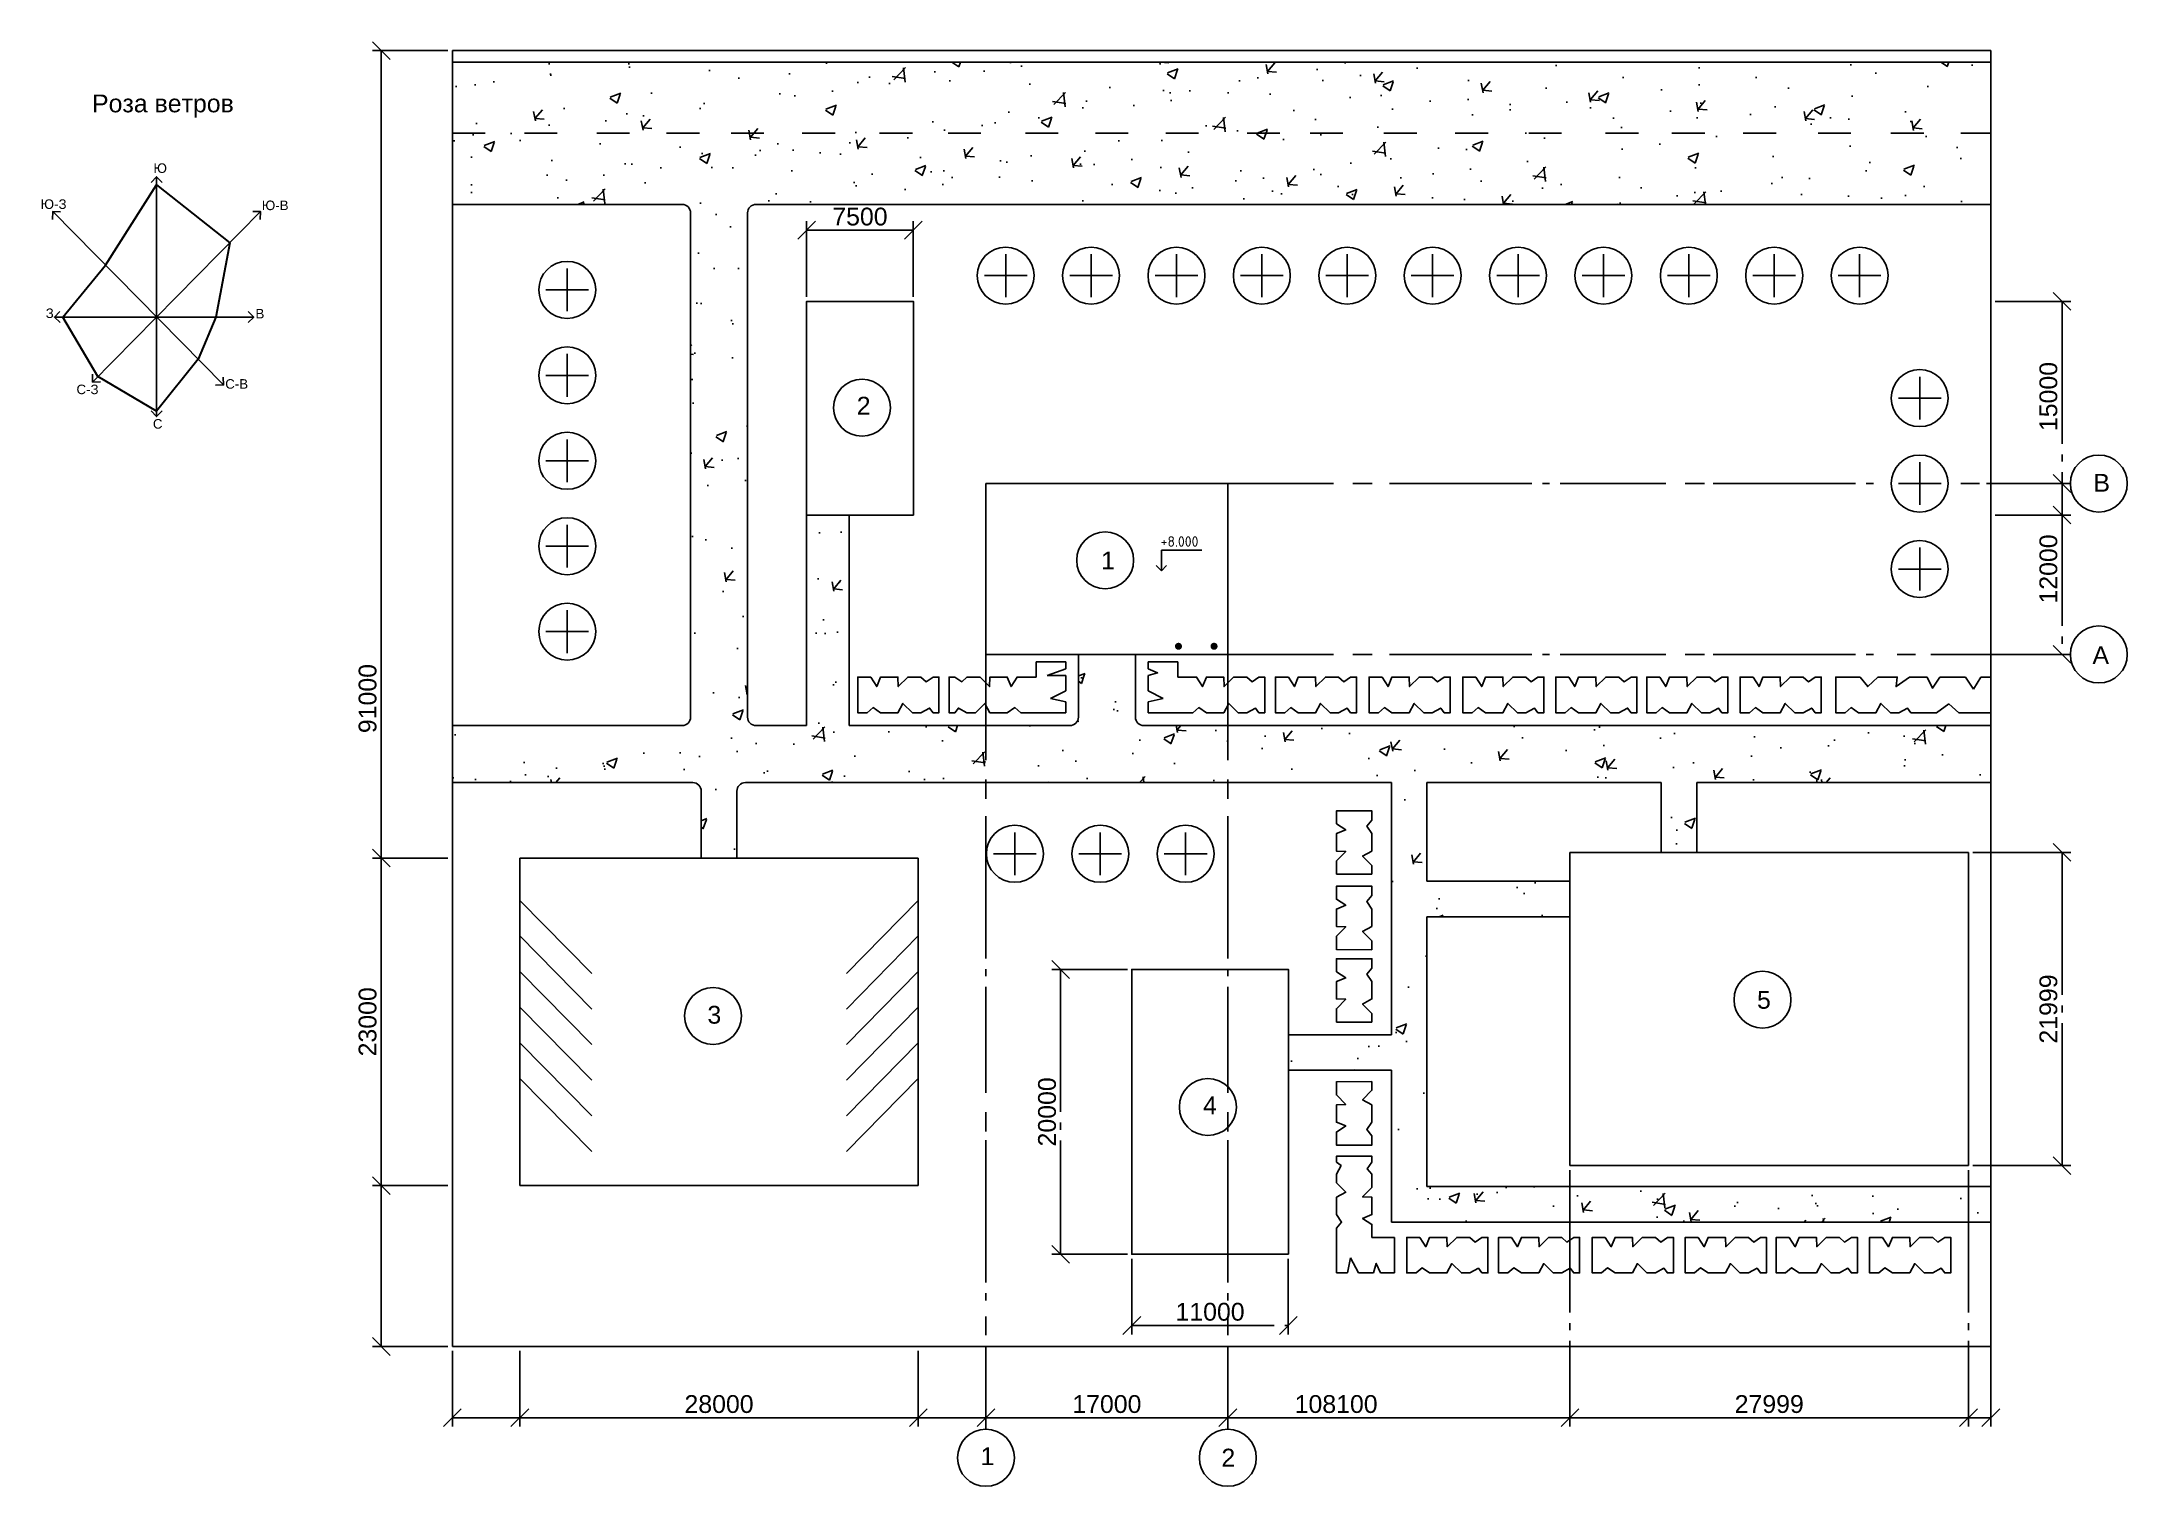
# Model space of a CAD drawing. Header units: millimetres. Extents: x -229914 to 856942, y -268655 to 87212.
# Drawn here: x 397294.3 to 397587.4, y -44583.2 to -44380.3 of the extents above; entities that cross this region are included whole.
import ezdxf

# ---------------------------------------------------------------- set-up
doc = ezdxf.new("R2010")
doc.units = ezdxf.units.MM
doc.linetypes.add('DASHDOT_axis', pattern=[24, 20, -1.5, 1, -1.5])
doc.layers.add('Видовой экран', color=7, linetype='Continuous', plot=False)
doc.styles.add('GOST-2.304_Type-B', font='GOST Common.ttf')
doc.styles.get("Standard").update_dxf_attribs({"font": 'arial.ttf'})
doc.dimstyles.new('Копия ISO-2.0', dxfattribs={"dimtxt": 2.5, "dimasz": 2.5, "dimexe": 1.25, "dimexo": 0.625, "dimtad": 1, "dimtxsty": 'Standard', "dimblk": 'OBLIQUE', "dimcen": 2.5, "dimadec": 0, "dimazin": 0, "dimtfac": 1, "dimtmove": 0, "dimatfit": 3, "dimldrblk": 'OBLIQUE', "dimfxl": 1, "dimarcsym": 0})
doc.dimstyles.new('Копия ISO-25 2.0', dxfattribs={"dimtxt": 2.5, "dimasz": 2.5, "dimexe": 1.25, "dimexo": 0.625, "dimtad": 1, "dimtxsty": 'Standard', "dimblk": 'OBLIQUE', "dimblk1": 'OBLIQUE', "dimblk2": 'CLOSEDBLANK', "dimcen": 2.5, "dimadec": 0, "dimazin": 0, "dimtfac": 1, "dimtmove": 0, "dimatfit": 3, "dimldrblk": 'OBLIQUE', "dimfxl": 1, "dimarcsym": 0})

msp = doc.modelspace()

# ---------------------------------------------------------------- texts
at = {"char_height": 2.5, "attachment_point": 1}
for s, width, insert in [('Роза ветров', 27.4358065, (397301.3876, -44387.7503)), ('2', 2.5, (397408.85147, -44430.20748)), ('В', 2.5, (397582.64163, -44441.03462)), ('1', 2.5, (397443.1866, -44451.95198)), ('А', 2.5, (397582.50364, -44465.23601)), ('3', 2.5, (397387.86604, -44515.74656)), ('5', 2.5, (397535.36465, -44513.65491)), ('4', 2.5, (397457.51435, -44528.47727)), ('1', 2.5, (397426.25268, -44577.75103)), ('2', 2.5, (397460.09875, -44577.94771))]:
    msp.add_mtext_dynamic_manual_height_columns(s, width=width, gutter_width=12.5, heights=[0], dxfattribs=dict(at, insert=insert))
at = {"linetype": 'ByBlock', "attachment_point": 7}
for s, insert, char_height in [('Ю', (397310.02343, -44398.78289), 1.33883), ('Ю-З', (397294.16172, -44403.83771), 1.338829), ('В', (397324.35603, -44419.19845), 1.33883), ('С', (397309.93954, -44434.69563), 1.33883)]:
    msp.add_mtext_dynamic_manual_height_columns(s, width=0.2443225, gutter_width=0.01222, heights=[0.24949], dxfattribs=dict(at, insert=insert, char_height=char_height))
at = {"linetype": 'ByBlock', "lineweight": 25, "attachment_point": 7}
for s, width, heights, insert, char_height in [('Ю-В', 0.2443225, [0.24949], (397325.24656, -44404.00557), 1.338829), ('З', 0.390916, [0], (397294.87979, -44419.16211), 1.33883), ('С-В', 0.2443225, [0.24949], (397320.10087, -44429.08768), 1.338829), ('С-З', 0.1027251, [0], (397299.19873, -44429.85465), 1.338829)]:
    msp.add_mtext_dynamic_manual_height_columns(s, width=width, gutter_width=0.01222, heights=heights, dxfattribs=dict(at, insert=insert, char_height=char_height))
at = {"insert": (397451.55931, -44449.79236), "char_height": 1.469576, "attachment_point": 1, "style": 'GOST-2.304_Type-B'}
msp.add_mtext_dynamic_manual_height_columns('+8.000', width=1.5610708, gutter_width=7.34788, heights=[1.46958], dxfattribs=at)

# ---------------------------------------------------------------- blocks, each defined once
blk = doc.blocks.new('_Oblique')
at = {"color": 0, "linetype": 'ByBlock', "lineweight": -2}
blk.add_line((-0.5, -0.5), (0.5, 0.5), dxfattribs=at)
blk = doc.blocks.new('*D358')
at = {"color": 0, "lineweight": -2, "transparency": 16777216}
for p, q in [((397351.4, -44381.59), (397340.78, -44381.59)), ((397342.03, -44381.59), (397342.03, -44563.59)), ((397351.4, -44563.59), (397340.78, -44563.59))]:
    blk.add_line(p, q, dxfattribs=at)
at = {"layer": 'Defpoints', "color": 0, "transparency": 16777216}
for p in [(397352.03, -44381.59), (397342.03, -44563.59), (397352.03, -44563.59)]:
    blk.add_point(p, dxfattribs=at)
at = {"color": 0, "lineweight": -2, "transparency": 16777216, "xscale": 2.5, "yscale": 2.5, "zscale": 2.5}
for p, rotation in [((397342.03, -44381.59), 90), ((397342.03, -44563.59), 270)]:
    blk.add_blockref('_Oblique', p, dxfattribs=dict(at, rotation=rotation))
at = {"color": 0, "transparency": 16777216, "insert": (397340.12, -44472.59), "char_height": 2.5, "attachment_point": 5, "rotation": 90}
blk.add_mtext('91000', dxfattribs=at)
blk = doc.blocks.new('_ClosedBlank')
at = {"color": 0, "linetype": 'ByBlock', "lineweight": -2}
for p, q in [((-1, 0.17), (0, 0)), ((-1, 0.17), (-1, -0.17)), ((0, 0), (-1, -0.17))]:
    blk.add_line(p, q, dxfattribs=at)
blk = doc.blocks.new('*D359')
at = {"color": 0, "lineweight": -2, "transparency": 16777216}
for p, q in [((397352.03, -44564.21), (397352.03, -44574.84)), ((397568.23, -44564.21), (397568.23, -44574.84)), ((397568.23, -44573.59), (397352.03, -44573.59))]:
    blk.add_line(p, q, dxfattribs=at)
at = {"layer": 'Defpoints', "color": 0, "transparency": 16777216}
for p in [(397352.03, -44563.59), (397568.23, -44563.59), (397352.03, -44573.59)]:
    blk.add_point(p, dxfattribs=at)
at = {"color": 0, "lineweight": -2, "transparency": 16777216, "xscale": 2.5, "yscale": 2.5, "zscale": 2.5, "rotation": 180}
blk.add_blockref('_Oblique', (397352.03, -44573.59), dxfattribs=at)
at = {"color": 0, "lineweight": -2, "transparency": 16777216, "xscale": 2.5, "yscale": 2.5, "zscale": 2.5}
blk.add_blockref('_Oblique', (397568.23, -44573.59), dxfattribs=at)
at = {"color": 0, "transparency": 16777216, "insert": (397476.22, -44571.69), "char_height": 2.5, "attachment_point": 5}
blk.add_mtext('108100', dxfattribs=at)
blk = doc.blocks.new('*D1002')
at = {"color": 0, "linetype": 'DASHDOT_axis', "lineweight": -2, "transparency": 16777216}
for p, q in [((397361.5, -44564.21), (397361.5, -44574.84)), ((397417.5, -44564.21), (397417.5, -44574.84)), ((397361.5, -44573.59), (397417.5, -44573.59))]:
    blk.add_line(p, q, dxfattribs=at)
at = {"layer": 'Defpoints', "color": 0, "linetype": 'DASHDOT_axis', "transparency": 16777216}
for p in [(397361.5, -44563.59), (397417.5, -44563.59), (397417.5, -44573.59)]:
    blk.add_point(p, dxfattribs=at)
at = {"color": 0, "linetype": 'DASHDOT_axis', "lineweight": -2, "transparency": 16777216, "xscale": 2.5, "yscale": 2.5, "zscale": 2.5, "rotation": 180}
blk.add_blockref('_Oblique', (397361.5, -44573.59), dxfattribs=at)
at = {"color": 0, "linetype": 'DASHDOT_axis', "lineweight": -2, "transparency": 16777216, "xscale": 2.5, "yscale": 2.5, "zscale": 2.5}
blk.add_blockref('_Oblique', (397417.5, -44573.59), dxfattribs=at)
at = {"color": 0, "linetype": 'DASHDOT_axis', "transparency": 16777216, "insert": (397389.5, -44571.69), "char_height": 2.5, "attachment_point": 5}
blk.add_mtext('28000', dxfattribs=at)
blk = doc.blocks.new('*D1003')
at = {"color": 0, "linetype": 'DASHDOT_axis', "lineweight": -2, "transparency": 16777216}
for p, q in [((397446.88, -44510.64), (397436.25, -44510.64)), ((397437.5, -44510.64), (397437.5, -44550.64)), ((397446.88, -44550.64), (397436.25, -44550.64))]:
    blk.add_line(p, q, dxfattribs=at)
at = {"layer": 'Defpoints', "color": 0, "linetype": 'DASHDOT_axis', "transparency": 16777216}
for p in [(397447.5, -44510.64), (397437.5, -44550.64), (397447.5, -44550.64)]:
    blk.add_point(p, dxfattribs=at)
at = {"color": 0, "linetype": 'DASHDOT_axis', "lineweight": -2, "transparency": 16777216, "xscale": 2.5, "yscale": 2.5, "zscale": 2.5}
for p, rotation in [((397437.5, -44510.64), 90), ((397437.5, -44550.64), 270)]:
    blk.add_blockref('_Oblique', p, dxfattribs=dict(at, rotation=rotation))
at = {"color": 0, "linetype": 'DASHDOT_axis', "transparency": 16777216, "insert": (397435.6, -44530.64), "char_height": 2.5, "attachment_point": 5, "rotation": 90}
blk.add_mtext('20000', dxfattribs=at)
blk = doc.blocks.new('*D1004')
at = {"color": 0, "linetype": 'DASHDOT_axis', "lineweight": -2, "transparency": 16777216}
for p, q in [((397447.5, -44551.26), (397447.5, -44561.89)), ((397469.5, -44551.26), (397469.5, -44561.89)), ((397447.5, -44560.64), (397469.5, -44560.64))]:
    blk.add_line(p, q, dxfattribs=at)
at = {"layer": 'Defpoints', "color": 0, "linetype": 'DASHDOT_axis', "transparency": 16777216}
for p in [(397447.5, -44550.64), (397469.5, -44550.64), (397469.5, -44560.64)]:
    blk.add_point(p, dxfattribs=at)
at = {"color": 0, "linetype": 'DASHDOT_axis', "lineweight": -2, "transparency": 16777216, "xscale": 2.5, "yscale": 2.5, "zscale": 2.5, "rotation": 180}
blk.add_blockref('_Oblique', (397447.5, -44560.64), dxfattribs=at)
at = {"color": 0, "linetype": 'DASHDOT_axis', "lineweight": -2, "transparency": 16777216, "xscale": 2.5, "yscale": 2.5, "zscale": 2.5}
blk.add_blockref('_Oblique', (397469.5, -44560.64), dxfattribs=at)
at = {"color": 0, "linetype": 'DASHDOT_axis', "transparency": 16777216, "insert": (397458.5, -44558.73), "char_height": 2.5, "attachment_point": 5}
blk.add_mtext('11000', dxfattribs=at)
blk = doc.blocks.new('*D1005')
at = {"color": 0, "linetype": 'DASHDOT_axis', "lineweight": -2, "transparency": 16777216}
for p, q in [((397401.8, -44416.19), (397401.8, -44405.56)), ((397401.8, -44406.81), (397416.8, -44406.81)), ((397416.8, -44416.19), (397416.8, -44405.56))]:
    blk.add_line(p, q, dxfattribs=at)
at = {"layer": 'Defpoints', "color": 0, "linetype": 'DASHDOT_axis', "transparency": 16777216}
for p in [(397416.8, -44406.81), (397401.8, -44416.81), (397416.8, -44416.81)]:
    blk.add_point(p, dxfattribs=at)
at = {"color": 0, "linetype": 'DASHDOT_axis', "lineweight": -2, "transparency": 16777216, "xscale": 2.5, "yscale": 2.5, "zscale": 2.5, "rotation": 180}
blk.add_blockref('_Oblique', (397401.8, -44406.81), dxfattribs=at)
at = {"color": 0, "linetype": 'DASHDOT_axis', "lineweight": -2, "transparency": 16777216, "xscale": 2.5, "yscale": 2.5, "zscale": 2.5}
blk.add_blockref('_Oblique', (397416.8, -44406.81), dxfattribs=at)
at = {"color": 0, "linetype": 'DASHDOT_axis', "transparency": 16777216, "insert": (397409.3, -44404.91), "char_height": 2.5, "attachment_point": 5}
blk.add_mtext('7500', dxfattribs=at)
blk = doc.blocks.new('*D1006')
at = {"color": 0, "linetype": 'DASHDOT_axis', "lineweight": -2, "transparency": 16777216}
for p, q in [((397568.85, -44416.81), (397579.48, -44416.81)), ((397578.23, -44416.81), (397578.23, -44446.81)), ((397568.85, -44446.81), (397579.48, -44446.81))]:
    blk.add_line(p, q, dxfattribs=at)
at = {"layer": 'Defpoints', "color": 0, "linetype": 'DASHDOT_axis', "transparency": 16777216}
for p in [(397568.23, -44416.81), (397568.23, -44446.81), (397578.23, -44446.81)]:
    blk.add_point(p, dxfattribs=at)
at = {"color": 0, "linetype": 'DASHDOT_axis', "lineweight": -2, "transparency": 16777216, "xscale": 2.5, "yscale": 2.5, "zscale": 2.5}
for p, rotation in [((397578.23, -44416.81), 90), ((397578.23, -44446.81), 270)]:
    blk.add_blockref('_Oblique', p, dxfattribs=dict(at, rotation=rotation))
at = {"color": 0, "linetype": 'DASHDOT_axis', "transparency": 16777216, "insert": (397576.32, -44430.17), "char_height": 2.5, "attachment_point": 5, "rotation": 90}
blk.add_mtext('15000', dxfattribs=at)
blk = doc.blocks.new('*D1007')
at = {"color": 0, "linetype": 'DASHDOT_axis', "lineweight": -2, "transparency": 16777216}
for p, q in [((397509.08, -44538.81), (397509.08, -44574.84)), ((397565.08, -44538.81), (397565.08, -44574.84)), ((397509.08, -44573.59), (397565.08, -44573.59))]:
    blk.add_line(p, q, dxfattribs=at)
at = {"layer": 'Defpoints', "color": 0, "linetype": 'DASHDOT_axis', "transparency": 16777216}
for p in [(397509.08, -44538.19), (397565.08, -44538.19), (397565.08, -44573.59)]:
    blk.add_point(p, dxfattribs=at)
at = {"color": 0, "linetype": 'DASHDOT_axis', "lineweight": -2, "transparency": 16777216, "xscale": 2.5, "yscale": 2.5, "zscale": 2.5, "rotation": 180}
blk.add_blockref('_Oblique', (397509.08, -44573.59), dxfattribs=at)
at = {"color": 0, "linetype": 'DASHDOT_axis', "lineweight": -2, "transparency": 16777216, "xscale": 2.5, "yscale": 2.5, "zscale": 2.5}
blk.add_blockref('_Oblique', (397565.08, -44573.59), dxfattribs=at)
at = {"color": 0, "linetype": 'DASHDOT_axis', "transparency": 16777216, "insert": (397537.08, -44571.69), "char_height": 2.5, "attachment_point": 5}
blk.add_mtext('27999', dxfattribs=at)
blk = doc.blocks.new('*D1008')
at = {"color": 0, "linetype": 'DASHDOT_axis', "lineweight": -2, "transparency": 16777216}
for p, q in [((397351.4, -44494.99), (397340.78, -44494.99)), ((397342.03, -44540.99), (397342.03, -44494.99)), ((397351.4, -44540.99), (397340.78, -44540.99))]:
    blk.add_line(p, q, dxfattribs=at)
at = {"layer": 'Defpoints', "color": 0, "linetype": 'DASHDOT_axis', "transparency": 16777216}
for p in [(397342.03, -44494.99), (397352.03, -44494.99), (397352.03, -44540.99)]:
    blk.add_point(p, dxfattribs=at)
at = {"color": 0, "linetype": 'DASHDOT_axis', "lineweight": -2, "transparency": 16777216, "xscale": 2.5, "yscale": 2.5, "zscale": 2.5}
for p, rotation in [((397342.03, -44494.99), 90), ((397342.03, -44540.99), 270)]:
    blk.add_blockref('_Oblique', p, dxfattribs=dict(at, rotation=rotation))
at = {"color": 0, "linetype": 'DASHDOT_axis', "transparency": 16777216, "insert": (397340.12, -44517.99), "char_height": 2.5, "attachment_point": 5, "rotation": 90}
blk.add_mtext('23000', dxfattribs=at)
blk = doc.blocks.new('*D1009')
at = {"color": 0, "linetype": 'DASHDOT_axis', "lineweight": -2, "transparency": 16777216}
for p, q in [((397565.7, -44494.19), (397579.48, -44494.19)), ((397578.23, -44494.19), (397578.23, -44538.19)), ((397565.7, -44538.19), (397579.48, -44538.19))]:
    blk.add_line(p, q, dxfattribs=at)
at = {"layer": 'Defpoints', "color": 0, "linetype": 'DASHDOT_axis', "transparency": 16777216}
for p in [(397565.08, -44494.19), (397565.08, -44538.19), (397578.23, -44538.19)]:
    blk.add_point(p, dxfattribs=at)
at = {"color": 0, "linetype": 'DASHDOT_axis', "lineweight": -2, "transparency": 16777216, "xscale": 2.5, "yscale": 2.5, "zscale": 2.5}
for p, rotation in [((397578.23, -44494.19), 90), ((397578.23, -44538.19), 270)]:
    blk.add_blockref('_Oblique', p, dxfattribs=dict(at, rotation=rotation))
at = {"color": 0, "linetype": 'DASHDOT_axis', "transparency": 16777216, "insert": (397576.32, -44516.19), "char_height": 2.5, "attachment_point": 5, "rotation": 90}
blk.add_mtext('21999', dxfattribs=at)
blk = doc.blocks.new('*D1010')
at = {"color": 0, "linetype": 'DASHDOT_axis', "lineweight": -2, "transparency": 16777216}
for p, q in [((397427, -44564.21), (397427, -44574.84)), ((397461, -44564.21), (397461, -44574.84)), ((397427, -44573.59), (397461, -44573.59))]:
    blk.add_line(p, q, dxfattribs=at)
at = {"layer": 'Defpoints', "color": 0, "linetype": 'DASHDOT_axis', "transparency": 16777216}
for p in [(397427, -44563.59), (397461, -44563.59), (397461, -44573.59)]:
    blk.add_point(p, dxfattribs=at)
at = {"color": 0, "linetype": 'DASHDOT_axis', "lineweight": -2, "transparency": 16777216, "xscale": 2.5, "yscale": 2.5, "zscale": 2.5, "rotation": 180}
blk.add_blockref('_Oblique', (397427, -44573.59), dxfattribs=at)
at = {"color": 0, "linetype": 'DASHDOT_axis', "lineweight": -2, "transparency": 16777216, "xscale": 2.5, "yscale": 2.5, "zscale": 2.5}
blk.add_blockref('_Oblique', (397461, -44573.59), dxfattribs=at)
at = {"color": 0, "linetype": 'DASHDOT_axis', "transparency": 16777216, "insert": (397444, -44571.69), "char_height": 2.5, "attachment_point": 5}
blk.add_mtext('17000', dxfattribs=at)
blk = doc.blocks.new('*D1011')
at = {"color": 0, "linetype": 'DASHDOT_axis', "lineweight": -2, "transparency": 16777216}
for p, q in [((397568.85, -44442.39), (397579.48, -44442.39)), ((397578.23, -44442.39), (397578.23, -44466.39)), ((397568.85, -44466.39), (397579.48, -44466.39))]:
    blk.add_line(p, q, dxfattribs=at)
at = {"layer": 'Defpoints', "color": 0, "linetype": 'DASHDOT_axis', "transparency": 16777216}
for p in [(397568.23, -44442.39), (397568.23, -44466.39), (397578.23, -44466.39)]:
    blk.add_point(p, dxfattribs=at)
at = {"color": 0, "linetype": 'DASHDOT_axis', "lineweight": -2, "transparency": 16777216, "xscale": 2.5, "yscale": 2.5, "zscale": 2.5}
for p, rotation in [((397578.23, -44442.39), 90), ((397578.23, -44466.39), 270)]:
    blk.add_blockref('_Oblique', p, dxfattribs=dict(at, rotation=rotation))
at = {"color": 0, "linetype": 'DASHDOT_axis', "transparency": 16777216, "insert": (397576.32, -44454.39), "char_height": 2.5, "attachment_point": 5, "rotation": 90}
blk.add_mtext('12000', dxfattribs=at)

# ---------------------------------------------------------------- dimensions: what is measured, and where the dimension line sits
dim = msp.add_linear_dim(base=(397342.02638, -44563.58888), p1=(397352.02638, -44381.58888), p2=(397352.02638, -44563.58888), angle=90, text='91000', dimstyle='Копия ISO-25 2.0')
dim.commit()
dim.dimension.update_dxf_attribs({"geometry": '*D358', "text_midpoint": (397340.12495, -44472.58888)})
at = {"linetype": 'DASHDOT_axis'}
for base, p1, p2, text, picture, middle in [((397416.80473, -44406.81039), (397401.80473, -44416.81039), (397416.80473, -44416.81039), '7500', '*D1005', (397409.30473, -44404.90896)), ((397565.0769, -44573.58888), (397509.0789, -44538.18652), (397565.0769, -44538.18652), '27999', '*D1007', (397537.0779, -44571.68745)), ((397469.50116, -44560.63604), (397447.50116, -44550.63604), (397469.50116, -44550.63604), '11000', '*D1004', (397458.50116, -44558.73461)), ((397417.50116, -44573.58888), (397361.50116, -44563.58888), (397417.50116, -44563.58888), '28000', '*D1002', (397389.50116, -44571.68745)), ((397461.00116, -44573.58888), (397427.00116, -44563.58888), (397461.00116, -44563.58888), '17000', '*D1010', (397444.00116, -44571.68745))]:
    dim = msp.add_linear_dim(base=base, p1=p1, p2=p2, text=text, dimstyle='Копия ISO-2.0', dxfattribs=at)
    dim.commit()
    dim.dimension.update_dxf_attribs({"geometry": picture, "text_midpoint": middle})
dim = msp.add_linear_dim(base=(397578.22638, -44446.81039), p1=(397568.22638, -44416.81039), p2=(397568.22638, -44446.81039), angle=90, text='15000', dimstyle='Копия ISO-2.0', override={"dimtmove": 2}, dxfattribs=at)
dim.commit()
dim.dimension.update_dxf_attribs({"geometry": '*D1006', "text_midpoint": (397576.32495, -44430.17185), "dimtype": 160})
for base, p1, p2, text, picture, middle in [((397578.22638, -44466.39274), (397568.22638, -44442.39274), (397568.22638, -44466.39274), '12000', '*D1011', (397576.32495, -44454.39274)), ((397342.02638, -44494.99274), (397352.02638, -44540.99274), (397352.02638, -44494.99274), '23000', '*D1008', (397340.1241, -44517.99274)), ((397578.22638, -44538.18652), (397565.0769, -44494.18852), (397565.0769, -44538.18652), '21999', '*D1009', (397576.32495, -44516.18752)), ((397437.50116, -44550.63604), (397447.50116, -44510.63604), (397447.50116, -44550.63604), '20000', '*D1003', (397435.59972, -44530.63604))]:
    dim = msp.add_linear_dim(base=base, p1=p1, p2=p2, angle=90, text=text, dimstyle='Копия ISO-2.0', dxfattribs=at)
    dim.commit()
    dim.dimension.update_dxf_attribs({"geometry": picture, "text_midpoint": middle})
dim = msp.add_linear_dim(base=(397352.02638, -44573.58888), p1=(397568.22638, -44563.58888), p2=(397352.02638, -44563.58888), text='108100', dimstyle='Копия ISO-25 2.0', override={"dimtmove": 2})
dim.commit()
dim.dimension.update_dxf_attribs({"geometry": '*D359', "text_midpoint": (397476.21648, -44571.68745), "dimtype": 160})

# ---------------------------------------------------------------- hatches: boundary and pattern name
at = {"linetype": 'DASHDOT_axis'}
h = msp.add_hatch(dxfattribs=at)
h.set_pattern_fill('AR-CONC', color=256, scale=0.083)
h.paths.add_polyline_path([(397393.50116, -44404.39274, -0.414213562), (397394.70116, -44403.19274), (397568.22638, -44403.19274), (397568.22638, -44383.19274), (397352.02638, -44383.19274), (397352.02638, -44403.19274), (397384.30116, -44403.19274, -0.414213562), (397385.50116, -44404.39274), (397385.50116, -44475.19274, -0.414213562), (397384.30116, -44476.39274), (397352.02638, -44476.39274), (397352.02638, -44484.39274), (397385.80116, -44484.39274, -0.414213562), (397387.00116, -44485.59274), (397387.00116, -44494.99274), (397392.00116, -44494.99274), (397392.00116, -44485.59274, -0.414213562), (397393.20116, -44484.39274), (397483.98096, -44484.39274), (397483.98096, -44519.80061), (397469.50116, -44519.80061), (397469.50116, -44524.80061), (397483.98096, -44524.80061), (397483.98096, -44546.11294), (397568.22638, -44546.11294), (397568.22638, -44541.11294), (397488.98096, -44541.11294), (397488.98096, -44503.22951), (397509.0789, -44503.22951), (397509.0789, -44498.22951), (397488.98096, -44498.22951), (397488.98096, -44484.39274), (397521.91161, -44484.39274), (397521.91161, -44494.18852), (397526.91161, -44494.18852), (397526.91161, -44484.39274), (397568.22638, -44484.39274), (397568.22638, -44476.39274), (397449.20116, -44476.39274, -0.414213562), (397448.00116, -44475.19274), (397448.00116, -44466.39274), (397440.00116, -44466.39274), (397440.00116, -44475.19274, -0.414213562), (397438.80116, -44476.39274), (397407.80473, -44476.39274), (397407.80473, -44446.81039), (397401.80473, -44446.81039), (397401.80473, -44476.39274), (397394.70116, -44476.39274, -0.414213562), (397393.50116, -44475.19274)])
h = msp.add_hatch(color=256)
h.dxf.hatch_style = 1
h.paths.add_polyline_path([(397453.56278, -44465.24534, 1), (397454.56278, -44465.24534, 1)])
h = msp.add_hatch(color=256)
h.dxf.hatch_style = 1
h.paths.add_polyline_path([(397458.56278, -44465.24534, 1), (397459.56278, -44465.24534, 1)])

# ---------------------------------------------------------------- linework, layer by layer
for p, q in [((397352.02638, -44563.58888), (397352.02638, -44381.58888)), ((397352.02638, -44381.58888), (397568.22638, -44381.58888)), ((397352.02638, -44383.19274), (397568.22638, -44383.19274)), ((397568.22638, -44381.58888), (397568.22638, -44563.58888)), ((397352.02638, -44393.19274), (397356.63979, -44393.19274)), ((397362.14336, -44393.19274), (397366.75677, -44393.19274)), ((397372.32513, -44393.19274), (397376.93854, -44393.19274)), ((397382.13724, -44393.19274), (397386.75065, -44393.19274)), ((397391.18873, -44393.19274), (397395.80214, -44393.19274)), ((397401.18168, -44393.19274), (397405.79509, -44393.19274)), ((397412.05281, -44393.19274), (397416.66622, -44393.19274)), ((397421.6776, -44393.19274), (397426.29101, -44393.19274)), ((397432.54912, -44393.19274), (397437.16253, -44393.19274)), ((397442.38429, -44393.19274), (397446.9977, -44393.19274)), ((397452.28089, -44393.19274), (397456.8943, -44393.19274)), ((397463.7064, -44393.19274), (397468.31981, -44393.19274)), ((397472.56859, -44393.19274), (397477.182, -44393.19274)), ((397482.93917, -44393.19274), (397487.55258, -44393.19274)), ((397492.95843, -44393.19274), (397497.57184, -44393.19274)), ((397503.29324, -44393.19274), (397507.90665, -44393.19274)), ((397514.07304, -44393.19274), (397518.68645, -44393.19274)), ((397523.40855, -44393.19274), (397528.02196, -44393.19274)), ((397533.42781, -44393.19274), (397538.04122, -44393.19274)), ((397543.94672, -44393.19274), (397548.56013, -44393.19274)), ((397554.19027, -44393.19274), (397558.80368, -44393.19274)), ((397564.01799, -44393.19274), (397568.22638, -44393.19274)), ((397384.30116, -44403.19274), (397352.02638, -44403.19274)), ((397385.50116, -44475.19274), (397385.50116, -44404.39274)), ((397393.50116, -44475.19274), (397393.50116, -44404.39274)), ((397394.70116, -44403.19274), (397568.22638, -44403.19274)), ((397429.78059, -44416.19274), (397429.78059, -44410.19274)), ((397441.78059, -44416.19274), (397441.78059, -44410.19274)), ((397453.78059, -44416.19274), (397453.78059, -44410.19274)), ((397465.78059, -44416.19274), (397465.78059, -44410.19274)), ((397477.78059, -44416.19274), (397477.78059, -44410.19274)), ((397489.78059, -44416.19274), (397489.78059, -44410.19274)), ((397501.78059, -44416.19274), (397501.78059, -44410.19274)), ((397513.78059, -44416.19274), (397513.78059, -44410.19274)), ((397525.78059, -44416.19274), (397525.78059, -44410.19274)), ((397537.78059, -44416.19274), (397537.78059, -44410.19274)), ((397549.78059, -44416.19274), (397549.78059, -44410.19274)), ((397368.16377, -44418.19274), (397368.16377, -44412.19274)), ((397432.78059, -44413.19274), (397426.78059, -44413.19274)), ((397444.78059, -44413.19274), (397438.78059, -44413.19274)), ((397456.78059, -44413.19274), (397450.78059, -44413.19274)), ((397468.78059, -44413.19274), (397462.78059, -44413.19274)), ((397480.78059, -44413.19274), (397474.78059, -44413.19274)), ((397492.78059, -44413.19274), (397486.78059, -44413.19274)), ((397504.78059, -44413.19274), (397498.78059, -44413.19274)), ((397516.78059, -44413.19274), (397510.78059, -44413.19274)), ((397528.78059, -44413.19274), (397522.78059, -44413.19274)), ((397540.78059, -44413.19274), (397534.78059, -44413.19274)), ((397552.78059, -44413.19274), (397546.78059, -44413.19274)), ((397371.16377, -44415.19274), (397365.16377, -44415.19274)), ((397368.16377, -44430.19274), (397368.16377, -44424.19274)), ((397371.16377, -44427.19274), (397365.16377, -44427.19274)), ((397558.22638, -44433.39274), (397558.22638, -44427.39274)), ((397561.22638, -44430.39274), (397555.22638, -44430.39274)), ((397368.16377, -44442.19274), (397368.16377, -44436.19274)), ((397371.16377, -44439.19274), (397365.16377, -44439.19274)), ((397558.22638, -44445.39274), (397558.22638, -44439.39274)), ((397561.22638, -44442.39274), (397555.22638, -44442.39274)), ((397368.16377, -44454.19274), (397368.16377, -44448.19274)), ((397401.80473, -44446.81039), (397401.80473, -44476.39274)), ((397407.80473, -44446.81039), (397407.80473, -44476.39274)), ((397371.16377, -44451.19274), (397365.16377, -44451.19274)), ((397558.22638, -44457.39274), (397558.22638, -44451.39274)), ((397451.66072, -44454.65913), (397450.92902, -44453.92258)), ((397451.66072, -44451.76207), (397451.66072, -44454.65913)), ((397451.66072, -44451.76207), (397457.32326, -44451.76207)), ((397451.66072, -44454.65913), (397452.39242, -44453.92258)), ((397561.22638, -44454.39274), (397555.22638, -44454.39274)), ((397368.16377, -44466.19274), (397368.16377, -44460.19274)), ((397371.16377, -44463.19274), (397365.16377, -44463.19274)), ((397440.00116, -44466.39274), (397440.00116, -44475.19274)), ((397448.00116, -44466.39274), (397448.00116, -44475.19274)), ((397438.21674, -44467.45158), (397434.05217, -44467.45158)), ((397434.05217, -44469.58128), (397434.05217, -44467.45158)), ((397438.21674, -44468.40381), (397435.63268, -44469.37208)), ((397438.21674, -44468.40381), (397438.21674, -44467.45158)), ((397449.78557, -44467.45158), (397453.95014, -44467.45158)), ((397449.78557, -44468.40381), (397449.78557, -44467.45158)), ((397453.95014, -44469.58128), (397453.95014, -44467.45158)), ((397435.63268, -44469.37208), (397438.21674, -44469.37208)), ((397436.09027, -44472.59961), (397438.21674, -44471.49385)), ((397438.21674, -44471.49385), (397438.21674, -44469.37208)), ((397449.78557, -44471.49385), (397449.78557, -44469.37208)), ((397451.91204, -44472.59961), (397449.78557, -44471.49385)), ((397564.65205, -44469.58128), (397565.7973, -44471.25152)), ((397565.7973, -44471.25152), (397566.83339, -44469.58128)), ((397433.2151, -44474.58128), (397438.21674, -44474.58128)), ((397438.21674, -44473.02995), (397436.09027, -44472.59961)), ((397438.21674, -44474.58128), (397438.21674, -44473.02995)), ((397449.78557, -44473.02995), (397451.91204, -44472.59961)), ((397449.78557, -44474.58128), (397449.78557, -44473.02995)), ((397560.57344, -44474.58128), (397562.30652, -44473.34434)), ((397562.30652, -44473.34434), (397563.71746, -44474.58128)), ((397384.30116, -44476.39274), (397352.02638, -44476.39274)), ((397401.80473, -44476.39274), (397394.70116, -44476.39274)), ((397438.80116, -44476.39274), (397407.80473, -44476.39274)), ((397449.20116, -44476.39274), (397568.22638, -44476.39274)), ((397385.80116, -44484.39274), (397352.02638, -44484.39274)), ((397387.00116, -44485.59274), (397387.00116, -44494.99274)), ((397392.00116, -44485.59274), (397392.00116, -44494.99274)), ((397483.98096, -44484.39274), (397393.20116, -44484.39274)), ((397483.98096, -44519.80061), (397483.98096, -44484.39274)), ((397488.98096, -44484.39274), (397521.91161, -44484.39274)), ((397488.98096, -44498.22951), (397488.98096, -44484.39274)), ((397521.91161, -44494.18852), (397521.91161, -44484.39274)), ((397526.91161, -44494.18852), (397526.91161, -44484.39274)), ((397526.91161, -44484.39274), (397568.22638, -44484.39274)), ((397431.07222, -44491.39274), (397431.07222, -44497.39274)), ((397443.07222, -44491.39274), (397443.07222, -44497.39274)), ((397455.07222, -44491.39274), (397455.07222, -44497.39274)), ((397387.00116, -44494.99274), (397361.50116, -44494.99274)), ((397361.50116, -44494.99274), (397361.50116, -44540.99274)), ((397417.50116, -44494.99274), (397392.00116, -44494.99274)), ((397417.50116, -44540.99274), (397417.50116, -44494.99274)), ((397434.07222, -44494.39274), (397428.07222, -44494.39274)), ((397446.07222, -44494.39274), (397440.07222, -44494.39274)), ((397458.07222, -44494.39274), (397452.07222, -44494.39274)), ((397509.0789, -44538.18652), (397509.0789, -44494.18852)), ((397509.0789, -44494.18852), (397565.0769, -44494.18852)), ((397565.0769, -44494.18852), (397565.0769, -44538.18652)), ((397476.25717, -44497.23623), (397481.25717, -44497.27299)), ((397509.0789, -44498.22951), (397488.98096, -44498.22951)), ((397361.50116, -44500.93678), (397371.60116, -44511.1922)), ((397417.50116, -44500.93678), (397407.40116, -44511.1922)), ((397509.0789, -44503.22951), (397488.98096, -44503.22951)), ((397488.98096, -44503.22951), (397488.98096, -44541.11294)), ((397361.50116, -44505.93678), (397371.60116, -44516.1922)), ((397417.50116, -44505.93678), (397407.40116, -44516.1922)), ((397476.25717, -44507.83445), (397481.25717, -44507.87121)), ((397361.50116, -44510.93678), (397371.60116, -44521.1922)), ((397417.50116, -44510.93678), (397407.40116, -44521.1922)), ((397361.50116, -44515.93678), (397371.60116, -44526.1922)), ((397417.50116, -44515.93678), (397407.40116, -44526.1922)), ((397476.25717, -44518.01822), (397481.25717, -44518.05498)), ((397361.50116, -44520.93678), (397371.60116, -44531.1922)), ((397417.50116, -44520.93678), (397407.40116, -44531.1922)), ((397469.50116, -44519.80061), (397483.98096, -44519.80061)), ((397469.50116, -44524.80061), (397483.98096, -44524.80061)), ((397483.98096, -44546.11294), (397483.98096, -44524.80061)), ((397361.50116, -44525.93678), (397371.60116, -44536.1922)), ((397417.50116, -44525.93678), (397407.40116, -44536.1922)), ((397476.25717, -44526.41391), (397481.25717, -44526.37715)), ((397565.0769, -44538.18652), (397509.0789, -44538.18652)), ((397361.50116, -44540.99274), (397417.50116, -44540.99274)), ((397488.98096, -44541.11294), (397568.22638, -44541.11294)), ((397481.25717, -44548.26827), (397484.43679, -44548.26827)), ((397483.98096, -44546.11294), (397568.22638, -44546.11294)), ((397484.43679, -44553.26827), (397484.43679, -44548.26827)), ((397477.8085, -44553.26827), (397478.23883, -44551.1418)), ((397478.23883, -44551.1418), (397479.34459, -44553.26827)), ((397476.25717, -44553.26827), (397477.8085, -44553.26827)), ((397479.34459, -44553.26827), (397481.46637, -44553.26827)), ((397482.43463, -44553.26827), (397484.43679, -44553.26827)), ((397352.02638, -44563.58888), (397568.22638, -44563.58888))]:
    msp.add_line(p, q)
at = {"lineweight": 25}
for p, q in [((397310.46387, -44399.29888), (397310.46387, -44432.97522)), ((397319.86277, -44428.53867), (397295.85535, -44404.19931)), ((397301.45815, -44428.14006), (397325.0724, -44404.19931)), ((397296.09195, -44419.00982), (397324.12075, -44419.00982))]:
    msp.add_line(p, q, dxfattribs=at)
at = {"linetype": 'ByBlock'}
msp.add_line((397303.32582, -44411.63391), (397303.18856, -44411.77307), dxfattribs=at)
at = {"linetype": 'DASHDOT_axis'}
for p, q in [((397461.00116, -44442.39274), (397475.86145, -44442.39274)), ((397478.57782, -44442.39274), (397481.29418, -44442.39274)), ((397483.69769, -44442.39274), (397522.55799, -44442.39274)), ((397525.27435, -44442.39274), (397527.99071, -44442.39274)), ((397529.22005, -44442.39274), (397552.76717, -44442.39274)), ((397564.01278, -44442.39274), (397566.63017, -44442.39274)), ((397567.63178, -44442.39274), (397579.39717, -44442.39274)), ((397427.00116, -44466.39274), (397427.00116, -44481.25304)), ((397461.00116, -44466.39274), (397461.00116, -44481.25304)), ((397461.00116, -44466.39274), (397475.86145, -44466.39274)), ((397478.57782, -44466.39274), (397481.29418, -44466.39274)), ((397483.69769, -44466.39274), (397522.55799, -44466.39274)), ((397525.27435, -44466.39274), (397527.99071, -44466.39274)), ((397529.22005, -44466.39274), (397552.76717, -44466.39274)), ((397555.03684, -44466.39274), (397557.65423, -44466.39274)), ((397559.797, -44466.39274), (397579.39717, -44466.39274)), ((397427.00116, -44483.9694), (397427.00116, -44486.68577)), ((397461.00116, -44483.9694), (397461.00116, -44486.68577)), ((397427.00116, -44489.08928), (397427.00116, -44527.94957)), ((397461.00116, -44489.08928), (397461.00116, -44527.94957)), ((397392.00116, -44494.99274), (397387.00116, -44494.99274)), ((397427.00116, -44530.66594), (397427.00116, -44533.3823)), ((397461.00116, -44530.66594), (397461.00116, -44533.3823)), ((397427.00116, -44534.61164), (397427.00116, -44558.15876)), ((397461.00116, -44534.61164), (397461.00116, -44558.15876)), ((397427.00116, -44559.39944), (397427.00116, -44562.01683)), ((397461.00116, -44559.39944), (397461.00116, -44562.01683)), ((397427.00116, -44563.58888), (397427.00116, -44575.22125)), ((397461.00116, -44563.58888), (397461.00116, -44575.22125))]:
    msp.add_line(p, q, dxfattribs=at)
at = {"lineweight": 30}
msp.add_lwpolyline([(397318.77084, -44419.00982), (397316.29806, -44424.92467), (397310.46387, -44432.20323), (397302.22383, -44427.35424), (397297.27046, -44419.00982), (397303.25719, -44411.70349), (397310.46387, -44400.44131), (397320.75914, -44408.5722)], close=True, dxfattribs=at)
at = {"linetype": 'ByBlock', "lineweight": 25}
for points in [[(397309.69003, -44400.08621), (397310.46387, -44399.29888), (397311.23771, -44400.08621)], [(397295.84412, -44405.3032), (397295.85535, -44404.19931), (397296.95889, -44404.22962)], [(397323.96876, -44404.17292), (397325.0724, -44404.19931), (397325.02693, -44405.30232)], [(397296.86858, -44418.22524), (397296.09195, -44419.00982), (397296.88983, -44419.77277)], [(397323.34411, -44418.22524), (397324.12075, -44419.00982), (397323.32286, -44419.77277)], [(397301.44692, -44427.03616), (397301.45815, -44428.14006), (397302.56169, -44428.10975)], [(397318.75913, -44428.56506), (397319.86277, -44428.53867), (397319.81731, -44427.43566)], [(397309.69003, -44432.18789), (397310.46387, -44432.97522), (397311.23771, -44432.18789)]]:
    msp.add_lwpolyline(points, dxfattribs=at)
for points in [[(397416.80473, -44446.81039), (397416.80473, -44416.81039), (397401.80473, -44416.81039), (397401.80473, -44446.81039)], [(397461.00116, -44466.39274), (397461.00116, -44442.39274), (397427.00116, -44442.39274), (397427.00116, -44466.39274)], [(397410.82108, -44469.58128), (397411.67123, -44470.89743), (397412.20318, -44469.58128), (397414.64006, -44469.58128), (397414.68829, -44470.89743), (397416.02216, -44469.58128), (397417.87675, -44469.58128), (397418.61155, -44470.23935), (397419.56857, -44469.58128), (397420.39951, -44469.58128), (397420.39951, -44474.58128), (397419.56857, -44474.58128), (397419.07695, -44473.9232), (397417.87675, -44474.58128), (397416.68059, -44474.58128), (397415.34671, -44473.26512), (397414.64006, -44474.58128), (397412.20318, -44474.58128), (397411.15739, -44473.86), (397410.30724, -44474.58128), (397408.99951, -44474.58128), (397408.99951, -44469.58128)], [(397469.50392, -44469.58128), (397470.35407, -44470.89743), (397470.88602, -44469.58128), (397473.32291, -44469.58128), (397473.37113, -44470.89743), (397474.705, -44469.58128), (397476.5596, -44469.58128), (397477.2944, -44470.23935), (397478.25142, -44469.58128), (397479.08235, -44469.58128), (397479.08235, -44474.58128), (397478.25142, -44474.58128), (397477.7598, -44473.9232), (397476.5596, -44474.58128), (397475.36343, -44474.58128), (397474.02956, -44473.26512), (397473.32291, -44474.58128), (397470.88602, -44474.58128), (397469.84024, -44473.86), (397468.99009, -44474.58128), (397467.68235, -44474.58128), (397467.68235, -44469.58128)], [(397482.66479, -44469.58128), (397483.51494, -44470.89743), (397484.04688, -44469.58128), (397486.48377, -44469.58128), (397486.53199, -44470.89743), (397487.86587, -44469.58128), (397489.72046, -44469.58128), (397490.45526, -44470.23935), (397491.41228, -44469.58128), (397492.24322, -44469.58128), (397492.24322, -44474.58128), (397491.41228, -44474.58128), (397490.92066, -44473.9232), (397489.72046, -44474.58128), (397488.52429, -44474.58128), (397487.19042, -44473.26512), (397486.48377, -44474.58128), (397484.04688, -44474.58128), (397483.0011, -44473.86), (397482.15095, -44474.58128), (397480.84322, -44474.58128), (397480.84322, -44469.58128)], [(397495.83679, -44469.58128), (397496.68694, -44470.89743), (397497.21888, -44469.58128), (397499.65577, -44469.58128), (397499.70399, -44470.89743), (397501.03787, -44469.58128), (397502.89246, -44469.58128), (397503.62726, -44470.23935), (397504.58428, -44469.58128), (397505.41522, -44469.58128), (397505.41522, -44474.58128), (397504.58428, -44474.58128), (397504.09266, -44473.9232), (397502.89246, -44474.58128), (397501.6963, -44474.58128), (397500.36242, -44473.26512), (397499.65577, -44474.58128), (397497.21888, -44474.58128), (397496.1731, -44473.86), (397495.32295, -44474.58128), (397494.01522, -44474.58128), (397494.01522, -44469.58128)], [(397508.90837, -44469.58128), (397509.75852, -44470.89743), (397510.29047, -44469.58128), (397512.72735, -44469.58128), (397512.77558, -44470.89743), (397514.10945, -44469.58128), (397515.96404, -44469.58128), (397516.69884, -44470.23935), (397517.65586, -44469.58128), (397518.4868, -44469.58128), (397518.4868, -44474.58128), (397517.65586, -44474.58128), (397517.16424, -44473.9232), (397515.96404, -44474.58128), (397514.76788, -44474.58128), (397513.434, -44473.26512), (397512.72735, -44474.58128), (397510.29047, -44474.58128), (397509.24468, -44473.86), (397508.39453, -44474.58128), (397507.0868, -44474.58128), (397507.0868, -44469.58128)], [(397521.68983, -44469.58128), (397522.53998, -44470.89743), (397523.07192, -44469.58128), (397525.50881, -44469.58128), (397525.55703, -44470.89743), (397526.89091, -44469.58128), (397528.7455, -44469.58128), (397529.4803, -44470.23935), (397530.43732, -44469.58128), (397531.26826, -44469.58128), (397531.26826, -44474.58128), (397530.43732, -44474.58128), (397529.9457, -44473.9232), (397528.7455, -44474.58128), (397527.54934, -44474.58128), (397526.21546, -44473.26512), (397525.50881, -44474.58128), (397523.07192, -44474.58128), (397522.02614, -44473.86), (397521.17599, -44474.58128), (397519.86826, -44474.58128), (397519.86826, -44469.58128)], [(397534.80484, -44469.58128), (397535.65499, -44470.89743), (397536.18693, -44469.58128), (397538.62382, -44469.58128), (397538.67204, -44470.89743), (397540.00592, -44469.58128), (397541.86051, -44469.58128), (397542.59531, -44470.23935), (397543.55233, -44469.58128), (397544.38327, -44469.58128), (397544.38327, -44474.58128), (397543.55233, -44474.58128), (397543.06071, -44473.9232), (397541.86051, -44474.58128), (397540.66435, -44474.58128), (397539.33047, -44473.26512), (397538.62382, -44474.58128), (397536.18693, -44474.58128), (397535.14115, -44473.86), (397534.291, -44474.58128), (397532.98327, -44474.58128), (397532.98327, -44469.58128)], [(397469.50116, -44550.63604), (397447.50116, -44550.63604), (397447.50116, -44510.63604), (397469.50116, -44510.63604)], [(397487.96407, -44548.26827), (397488.81422, -44549.58442), (397489.34616, -44548.26827), (397491.78305, -44548.26827), (397491.83127, -44549.58442), (397493.16515, -44548.26827), (397495.01974, -44548.26827), (397495.75454, -44548.92635), (397496.71156, -44548.26827), (397497.54249, -44548.26827), (397497.54249, -44553.26827), (397496.71156, -44553.26827), (397496.21994, -44552.6102), (397495.01974, -44553.26827), (397493.82357, -44553.26827), (397492.4897, -44551.95212), (397491.78305, -44553.26827), (397489.34616, -44553.26827), (397488.30038, -44552.547), (397487.45023, -44553.26827), (397486.14249, -44553.26827), (397486.14249, -44548.26827)], [(397500.86194, -44548.26827), (397501.71209, -44549.58442), (397502.24404, -44548.26827), (397504.68092, -44548.26827), (397504.72915, -44549.58442), (397506.06302, -44548.26827), (397507.91761, -44548.26827), (397508.65241, -44548.92635), (397509.60944, -44548.26827), (397510.44037, -44548.26827), (397510.44037, -44553.26827), (397509.60944, -44553.26827), (397509.11781, -44552.6102), (397507.91761, -44553.26827), (397506.72145, -44553.26827), (397505.38757, -44551.95212), (397504.68092, -44553.26827), (397502.24404, -44553.26827), (397501.19826, -44552.547), (397500.34811, -44553.26827), (397499.04037, -44553.26827), (397499.04037, -44548.26827)], [(397514.03394, -44548.26827), (397514.88409, -44549.58442), (397515.41604, -44548.26827), (397517.85292, -44548.26827), (397517.90115, -44549.58442), (397519.23502, -44548.26827), (397521.08961, -44548.26827), (397521.82441, -44548.92635), (397522.78144, -44548.26827), (397523.61237, -44548.26827), (397523.61237, -44553.26827), (397522.78144, -44553.26827), (397522.28982, -44552.6102), (397521.08961, -44553.26827), (397519.89345, -44553.26827), (397518.55958, -44551.95212), (397517.85292, -44553.26827), (397515.41604, -44553.26827), (397514.37026, -44552.547), (397513.52011, -44553.26827), (397512.21237, -44553.26827), (397512.21237, -44548.26827)], [(397527.10552, -44548.26827), (397527.95567, -44549.58442), (397528.48762, -44548.26827), (397530.92451, -44548.26827), (397530.97273, -44549.58442), (397532.3066, -44548.26827), (397534.1612, -44548.26827), (397534.896, -44548.92635), (397535.85302, -44548.26827), (397536.68395, -44548.26827), (397536.68395, -44553.26827), (397535.85302, -44553.26827), (397535.3614, -44552.6102), (397534.1612, -44553.26827), (397532.96503, -44553.26827), (397531.63116, -44551.95212), (397530.92451, -44553.26827), (397528.48762, -44553.26827), (397527.44184, -44552.547), (397526.59169, -44553.26827), (397525.28395, -44553.26827), (397525.28395, -44548.26827)], [(397539.88698, -44548.26827), (397540.73713, -44549.58442), (397541.26908, -44548.26827), (397543.70597, -44548.26827), (397543.75419, -44549.58442), (397545.08806, -44548.26827), (397546.94266, -44548.26827), (397547.67745, -44548.92635), (397548.63448, -44548.26827), (397549.46541, -44548.26827), (397549.46541, -44553.26827), (397548.63448, -44553.26827), (397548.14286, -44552.6102), (397546.94266, -44553.26827), (397545.74649, -44553.26827), (397544.41262, -44551.95212), (397543.70597, -44553.26827), (397541.26908, -44553.26827), (397540.2233, -44552.547), (397539.37315, -44553.26827), (397538.06541, -44553.26827), (397538.06541, -44548.26827)], [(397553.00199, -44548.26827), (397553.85214, -44549.58442), (397554.38409, -44548.26827), (397556.82097, -44548.26827), (397556.8692, -44549.58442), (397558.20307, -44548.26827), (397560.05766, -44548.26827), (397560.79246, -44548.92635), (397561.74949, -44548.26827), (397562.58042, -44548.26827), (397562.58042, -44553.26827), (397561.74949, -44553.26827), (397561.25787, -44552.6102), (397560.05766, -44553.26827), (397558.8615, -44553.26827), (397557.52763, -44551.95212), (397556.82097, -44553.26827), (397554.38409, -44553.26827), (397553.33831, -44552.547), (397552.48816, -44553.26827), (397551.18042, -44553.26827), (397551.18042, -44548.26827)]]:
    msp.add_lwpolyline(points, close=True)
for points in [[(397449.78557, -44468.40381), (397451.12057, -44468.98431), (397449.78557, -44469.37208)], [(397434.05217, -44469.58128), (397431.39353, -44469.58128), (397430.54338, -44470.89743), (397430.01143, -44469.58128), (397427.57455, -44469.58128), (397427.52632, -44470.89743), (397426.19245, -44469.58128), (397424.33786, -44469.58128), (397423.60306, -44470.23935), (397422.64603, -44469.58128), (397421.8151, -44469.58128), (397421.8151, -44474.58128), (397422.64603, -44474.58128), (397423.13766, -44473.9232), (397424.33786, -44474.58128), (397425.53402, -44474.58128), (397426.8679, -44473.26512), (397427.57455, -44474.58128), (397430.01143, -44474.58128), (397431.05722, -44473.86), (397431.90736, -44474.58128), (397434.05217, -44474.58128)], [(397453.95014, -44469.58128), (397456.60878, -44469.58128), (397457.45893, -44470.89743), (397457.99088, -44469.58128), (397460.42776, -44469.58128), (397460.47599, -44470.89743), (397461.80986, -44469.58128), (397463.66445, -44469.58128), (397464.39925, -44470.23935), (397465.35628, -44469.58128), (397466.18721, -44469.58128), (397466.18721, -44474.58128), (397465.35628, -44474.58128), (397464.86466, -44473.9232), (397463.66445, -44474.58128), (397462.46829, -44474.58128), (397461.13442, -44473.26512), (397460.42776, -44474.58128), (397457.99088, -44474.58128), (397456.9451, -44473.86), (397456.09495, -44474.58128), (397449.78557, -44474.58128)], [(397560.57344, -44474.58128), (397556.99351, -44474.58128), (397556.50189, -44473.9232), (397555.30169, -44474.58128), (397554.10553, -44474.58128), (397552.77165, -44473.26512), (397552.065, -44474.58128), (397549.62812, -44474.58128), (397548.58233, -44473.86), (397547.73218, -44474.58128), (397546.42445, -44474.58128), (397546.42445, -44469.58128), (397549.83908, -44469.58128), (397550.92888, -44470.89743), (397552.34744, -44469.58128), (397555.06676, -44469.58128), (397554.9135, -44470.89743), (397556.80363, -44469.58128), (397559.27273, -44469.58128), (397560.02197, -44471.1462), (397561.07772, -44469.58128), (397564.65205, -44469.58128)], [(397566.83339, -44469.58128), (397568.22638, -44469.58128), (397568.22638, -44474.58128), (397563.71746, -44474.58128)], [(397481.24027, -44497.26706), (397481.25717, -44497.23623), (397481.25717, -44496.04007), (397479.94101, -44494.7062), (397481.25717, -44493.99954), (397481.25717, -44491.56266), (397480.53589, -44490.51688), (397481.25717, -44489.66673), (397481.25717, -44488.35899), (397476.25717, -44488.35899), (397476.25717, -44490.18056), (397477.57332, -44491.03071), (397476.25717, -44491.56266), (397476.25717, -44493.99954), (397477.57332, -44494.04777), (397476.25717, -44495.38164), (397476.25717, -44497.23623), (397476.26315, -44497.24292)], [(397481.24027, -44507.86527), (397481.25717, -44507.83445), (397481.25717, -44506.63829), (397479.94101, -44505.30441), (397481.25717, -44504.59776), (397481.25717, -44502.16087), (397480.53589, -44501.11509), (397481.25717, -44500.26494), (397481.25717, -44498.95721), (397476.25717, -44498.95721), (397476.25717, -44500.77878), (397477.57332, -44501.62893), (397476.25717, -44502.16087), (397476.25717, -44504.59776), (397477.57332, -44504.64598), (397476.25717, -44505.97986), (397476.25717, -44507.83445), (397476.26315, -44507.84113)], [(397481.24027, -44518.04905), (397481.25717, -44518.01822), (397481.25717, -44516.82206), (397479.94101, -44515.48819), (397481.25717, -44514.78153), (397481.25717, -44512.34465), (397480.53589, -44511.29887), (397481.25717, -44510.44872), (397481.25717, -44509.14098), (397476.25717, -44509.14098), (397476.25717, -44510.96255), (397477.57332, -44511.8127), (397476.25717, -44512.34465), (397476.25717, -44514.78153), (397477.57332, -44514.82976), (397476.25717, -44516.16363), (397476.25717, -44518.01822), (397476.26315, -44518.02491)], [(397481.24027, -44526.38309), (397481.25717, -44526.41391), (397481.25717, -44527.61007), (397479.94101, -44528.94395), (397481.25717, -44529.6506), (397481.25717, -44532.08749), (397480.53589, -44533.13327), (397481.25717, -44533.98342), (397481.25717, -44535.29115), (397476.25717, -44535.29115), (397476.25717, -44533.46958), (397477.57332, -44532.61943), (397476.25717, -44532.08749), (397476.25717, -44529.6506), (397477.57332, -44529.60238), (397476.25717, -44528.2685), (397476.25717, -44526.41391), (397476.26315, -44526.40723)], [(397481.25717, -44548.26827), (397481.25717, -44546.44506), (397479.94101, -44545.59491), (397481.25717, -44545.06296), (397481.25717, -44542.62608), (397479.94101, -44542.57785), (397481.25717, -44541.24398), (397481.25717, -44539.38939), (397480.59909, -44538.65459), (397481.25717, -44537.69756), (397481.25717, -44536.86663), (397476.25717, -44536.86663), (397476.25717, -44537.69756), (397476.91524, -44538.18918), (397476.25717, -44539.38939), (397476.25717, -44540.58555), (397477.57332, -44541.91942), (397476.25717, -44542.62608), (397476.25717, -44545.06296), (397476.97844, -44546.10874), (397476.25717, -44546.95889), (397476.25717, -44553.26827)], [(397482.43463, -44553.26827), (397481.85413, -44551.93327), (397481.46637, -44553.26827)]]:
    msp.add_lwpolyline(points)
for centre in [(397429.78059, -44413.19274), (397441.78059, -44413.19274), (397453.78059, -44413.19274), (397465.78059, -44413.19274), (397477.78059, -44413.19274), (397489.78059, -44413.19274), (397501.78059, -44413.19274), (397513.78059, -44413.19274), (397525.78059, -44413.19274), (397537.78059, -44413.19274), (397549.78059, -44413.19274), (397368.16377, -44415.19274), (397368.16377, -44427.19274), (397409.59127, -44431.74184), (397558.22638, -44430.39274), (397368.16377, -44439.19274), (397558.22638, -44442.39274), (397583.39717, -44442.39274), (397368.16377, -44451.19274), (397443.76338, -44453.17353), (397558.22638, -44454.39274), (397368.16377, -44463.19274), (397583.39717, -44466.39274), (397431.07222, -44494.39274), (397443.07222, -44494.39274), (397455.07222, -44494.39274), (397388.65731, -44517.17173), (397536.13876, -44514.88218), (397458.19408, -44529.96386), (397427.00116, -44579.22125), (397461.00116, -44579.22125)]:
    msp.add_circle(centre, 4)
for centre, start, end in [((397384.30116, -44404.39274), 0, 90), ((397394.70116, -44404.39274), 90, 180), ((397384.30116, -44475.19274), 270, 0), ((397394.70116, -44475.19274), 180, 270), ((397438.80116, -44475.19274), 270, 0), ((397449.20116, -44475.19274), 180, 270), ((397385.80116, -44485.59274), 0, 90), ((397393.20116, -44485.59274), 90, 180)]:
    msp.add_arc(centre, 1.2, start, end)
at = {"layer": 'Видовой экран'}
msp.add_line((397568.22638, -44563.58888), (397568.22638, -44573.58888), dxfattribs=at)

msp.set_redraw_order([(e.dxf.handle, doc.entitydb.next_handle()) for e in msp.query("TEXT MTEXT ATTDEF DIMENSION ARC_DIMENSION")])  # texts and dimensions are drawn at this point

doc.saveas('drawing.dxf')
